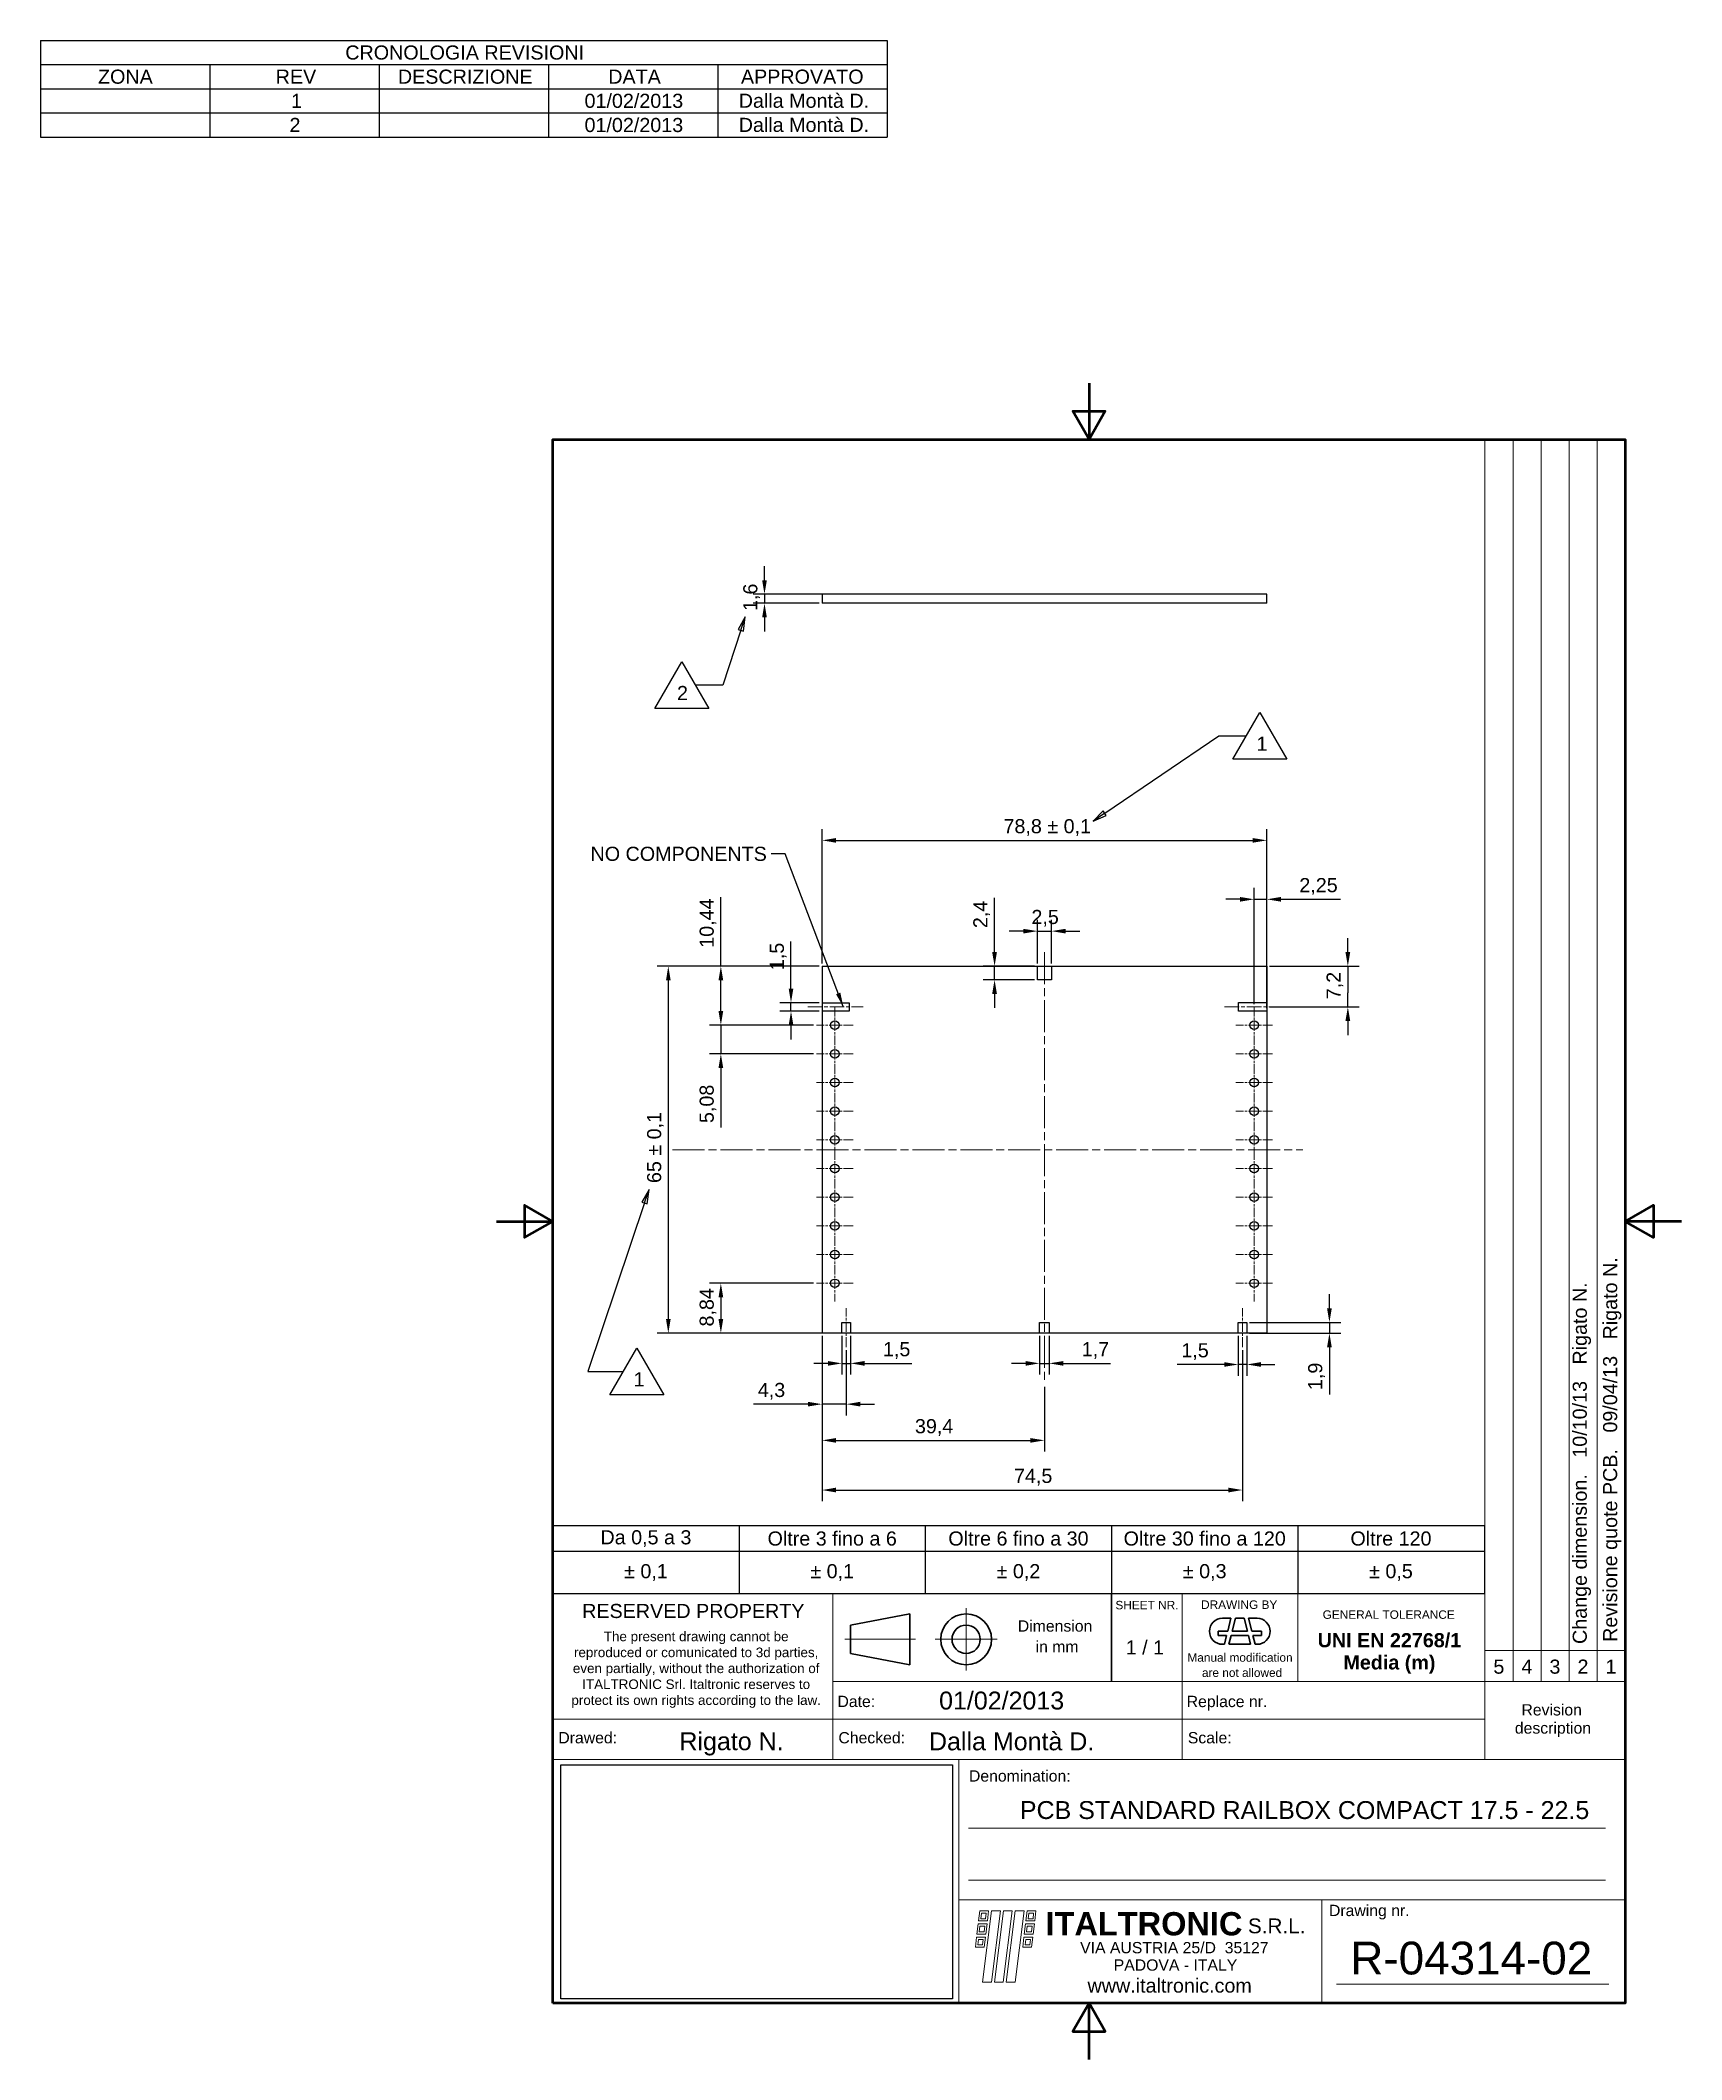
# Model space of a CAD drawing. Header units: millimetres. Extents: x -81 to 210, y 0 to 358.
import ezdxf
from ezdxf.enums import TextEntityAlignment as Align

# ---------------------------------------------------------------- set-up
doc = ezdxf.new("R2010")
doc.units = ezdxf.units.MM
doc.linetypes.add('CENTER', pattern=[50.8, 31.75, -6.35, 6.35, -6.35])
doc.linetypes.add('CHAIN', pattern=[0.3543, 0.2362, -0.0295, 0.0591, -0.0295])
doc.layers.get('0').update_dxf_attribs({"lineweight": 25})
for name, color, linetype, lineweight in [('AM_0', 7, 'Continuous', 30), ('Bordo_0', 7, 'Continuous', 50), ('Geometria schizzo(ISO)', 7, 'Continuous', 25), ('Quote(ISO)', 7, 'Continuous', 25), ('Simboli(ISO)', 7, 'Continuous', 25)]:
    doc.layers.add(name, color=color, linetype=linetype, lineweight=lineweight)
for name, color, linetype, lineweight, true_color in [('AM_7', 4, 'CENTER', 15, 0x00ffff), ('Centro(ISO)', 137, 'Continuous', 18, 0x408080), ("Linea d'asse(ISO)", 137, 'Continuous', 18, 0x408080), ('Spigoli visibili(ISO)', 176, 'Continuous', 25, 0x000080)]:
    doc.layers.add(name, color=color, linetype=linetype, lineweight=lineweight, true_color=true_color)
doc.styles.add('Corrente-ISO', font='arial.ttf')
doc.styles.add('Federico-Quote', font='arial.ttf')
doc.styles.add('Gruppo1', font='arial.ttf')
doc.styles.add('Gruppo2_70', font='')
doc.styles.add('Stile testo42', font='arial.ttf')
doc.styles.add('Stile testo43', font='arial.ttf')
doc.styles.add('Stile testo75', font='arial.ttf')
doc.styles.add('Stile testo76', font='arial.ttf')
doc.styles.add('Stile testo78', font='arial.ttf')
doc.styles.add('Stile testo79', font='arial.ttf')
doc.styles.get('Gruppo2_70').set_extended_font_data('Arial', bold=True)
doc.dimstyles.new('X.XXX', dxfattribs={"dimtxt": 2.5, "dimasz": 2.5, "dimexe": 2, "dimexo": 0.5, "dimgap": 0.762, "dimtad": 1, "dimrnd": 1e-08, "dimtxsty": 'Federico-Quote', "dimcen": 0.09, "dimdle": 10, "dimclrd": 7, "dimclre": 7, "dimclrt": 7, "dimazin": 2, "dimtfac": 1, "dimtmove": 0, "dimatfit": 3, "dimfxl": 1, "dimtolj": 1, "dimlwd": 25, "dimlwe": 25, "dimarcsym": 0})
doc.dimstyles.new('X.XXX$7', dxfattribs={"dimtxt": 2.5, "dimasz": 2.5, "dimexe": 2, "dimexo": 0.5, "dimgap": 0.762, "dimtad": 1, "dimrnd": 1e-08, "dimtxsty": 'Federico-Quote', "dimcen": 0.09, "dimdle": 10, "dimclrd": 7, "dimclre": 7, "dimclrt": 7, "dimazin": 2, "dimtfac": 1, "dimtmove": 0, "dimatfit": 3, "dimfxl": 1, "dimtolj": 1, "dimlwd": 25, "dimlwe": 25, "dimarcsym": 0})
picture_1 = doc.add_image_def('image1.bmp', size_in_pixel=(306, 183))

msp = doc.modelspace()

# ---------------------------------------------------------------- texts
at = {"layer": 'Simboli(ISO)', "color": 7, "insert": (16.681, 214.855), "char_height": 2.5, "width": 31.24809, "attachment_point": 1, "style": 'Federico-Quote'}
msp.add_mtext('{NO COMPONENTS}', dxfattribs=at)
at = {"layer": 'Simboli(ISO)', "color": 7, "char_height": 2.5, "attachment_point": 1, "rotation": 90, "style": 'Corrente-ISO'}
for s, insert, width in [('{Revisione quote PCB.   09/04/13   Rigato N.}', (196.08, 73.998), 68.13071), ('{Change dimension.   10/10/13   Rigato N.}', (190.7, 73.626), 64.05297)]:
    msp.add_mtext(s, dxfattribs=dict(at, insert=insert, width=width))

# ---------------------------------------------------------------- blocks, each defined once
blk = doc.blocks.new('Bordi Bordo di default')
at = {"layer": 'Bordo_0', "flags": 128}
for points in [[(105, 297), (105, 287), (102.11, 292), (107.89, 292), (105, 287)], [(10, 10), (10, 287), (200, 287), (200, 10), (10, 10)], [(0, 148.5), (10, 148.5), (5, 151.39), (5, 145.61), (10, 148.5)], [(210, 148.5), (200, 148.5), (205, 151.39), (205, 145.61), (200, 148.5)], [(105, 0), (105, 10), (102.11, 5), (107.89, 5), (105, 10)]]:
    blk.add_lwpolyline(points, dxfattribs=at)
blk = doc.blocks.new('Cartigli Italtronic')
at = {"layer": 'AM_0', "lineweight": 15}
for p, q in [((284.7, 286.16), (259.86, 286.16)), ((259.86, 57.39), (259.86, 286.16)), ((264.83, 66.12), (264.83, 286.16)), ((269.8, 66.12), (269.8, 286.16)), ((274.76, 66.12), (274.76, 286.16)), ((279.73, 66.12), (279.73, 286.16)), ((284.7, 286.16), (284.7, 9.16)), ((94.7, 66.12), (94.7, 81.71)), ((94.7, 81.71), (259.86, 81.71)), ((144.32, 66.12), (144.32, 81.71)), ((206.22, 66.12), (206.22, 81.71)), ((226.7, 66.12), (226.7, 81.71)), ((259.86, 71.64), (284.7, 71.64)), ((94.7, 9.16), (94.7, 66.12)), ((144.32, 66.12), (284.7, 66.12)), ((144.32, 52.32), (144.32, 66.12)), ((206.22, 52.32), (206.22, 66.12)), ((259.86, 52.32), (259.86, 66.12)), ((94.7, 59.5), (259.86, 59.5)), ((94.7, 52.32), (284.7, 52.32)), ((166.65, 9.16), (166.65, 52.32)), ((168.35, 40.18), (281.23, 40.18)), ((168.35, 30.95), (281.23, 30.95)), ((166.65, 27.44), (284.7, 27.44)), ((230.95, 9.16), (230.95, 27.44)), ((233.55, 12.53), (281.8, 12.53)), ((284.7, 9.16), (94.7, 9.16))]:
    blk.add_line(p, q, dxfattribs=at)
at = {"layer": 'AM_0'}
for p, q in [((193.7, 81.71), (193.7, 66.12)), ((157.93, 78.12), (147.42, 76.12)), ((147.42, 71.12), (147.42, 76.12)), ((157.93, 69.12), (157.93, 78.12)), ((157.93, 69.12), (147.42, 71.12))]:
    blk.add_line(p, q, dxfattribs=at)
at = {"layer": 'AM_0', "linetype": 'Continuous', "lineweight": 30}
for p, q in [((214.85, 77.34), (213.34, 77.34)), ((214.28, 75.04), (214.85, 77.34)), ((215.64, 77.34), (215.07, 75.04)), ((215.64, 77.34), (217.18, 77.34)), ((217.18, 77.34), (217.76, 75.04)), ((217.97, 77.34), (219.48, 77.34)), ((218.55, 75.04), (217.97, 77.34)), ((212.57, 74.27), (212.57, 75.04)), ((212.57, 75.04), (214.28, 75.04)), ((212.57, 74.27), (214.08, 74.27)), ((213.7, 72.74), (213.34, 72.74)), ((213.7, 72.74), (214.08, 74.27)), ((214.88, 74.27), (214.49, 72.74)), ((214.49, 72.74), (218.33, 72.74)), ((214.88, 74.27), (217.95, 74.27)), ((215.07, 75.04), (217.76, 75.04)), ((217.95, 74.27), (218.33, 72.74)), ((218.55, 75.04), (220.25, 75.04)), ((219.12, 72.74), (218.74, 74.27)), ((218.74, 74.27), (220.25, 74.27)), ((219.12, 72.74), (219.48, 72.74)), ((220.25, 74.27), (220.25, 75.04))]:
    blk.add_line(p, q, dxfattribs=at)
at = {"layer": 'AM_0', "color": 166, "lineweight": 5, "true_color": 0x001f7f}
for p, q in [((170.12, 23.72), (170.34, 25.51)), ((170.34, 25.51), (171.91, 25.51)), ((170.54, 24.13), (170.65, 25.1)), ((170.65, 25.1), (171.5, 25.1)), ((170.83, 12.87), (172.44, 25.51)), ((171.38, 24.13), (171.5, 25.1)), ((171.7, 23.72), (171.91, 25.51)), ((172.41, 12.87), (174.01, 25.51)), ((172.44, 25.51), (174.01, 25.51)), ((172.93, 12.87), (174.53, 25.51)), ((174.5, 12.87), (176.11, 25.51)), ((174.53, 25.51), (176.11, 25.51)), ((175.03, 12.87), (176.63, 25.51)), ((176.6, 12.87), (178.2, 25.51)), ((176.63, 25.51), (178.2, 25.51)), ((178.52, 23.72), (178.73, 25.51)), ((178.73, 25.51), (180.3, 25.51)), ((178.93, 24.13), (179.04, 25.1)), ((179.04, 25.1), (179.89, 25.1)), ((179.78, 24.13), (179.89, 25.1)), ((180.09, 23.72), (180.3, 25.51)), ((169.85, 21.39), (170.06, 23.19)), ((170.06, 23.19), (171.63, 23.19)), ((170.12, 23.72), (171.7, 23.72)), ((170.26, 21.81), (170.37, 22.78)), ((170.26, 21.81), (171.11, 21.81)), ((170.37, 22.78), (171.22, 22.78)), ((170.54, 24.13), (171.38, 24.13)), ((171.11, 21.81), (171.22, 22.78)), ((171.42, 21.39), (171.63, 23.19)), ((178.24, 21.39), (178.45, 23.19)), ((178.45, 23.19), (180.03, 23.19)), ((178.52, 23.72), (180.09, 23.72)), ((178.65, 21.81), (178.77, 22.78)), ((178.65, 21.81), (179.5, 21.81)), ((178.77, 22.78), (179.61, 22.78)), ((178.93, 24.13), (179.78, 24.13)), ((179.5, 21.81), (179.61, 22.78)), ((179.81, 21.39), (180.03, 23.19)), ((169.57, 19.07), (169.79, 20.87)), ((169.57, 19.07), (171.15, 19.07)), ((169.79, 20.87), (171.36, 20.87)), ((169.85, 21.39), (171.42, 21.39)), ((169.98, 19.49), (170.1, 20.46)), ((169.98, 19.49), (170.83, 19.49)), ((170.1, 20.46), (170.95, 20.46)), ((170.83, 19.49), (170.95, 20.46)), ((171.15, 19.07), (171.36, 20.87)), ((177.96, 19.07), (178.18, 20.87)), ((177.96, 19.07), (179.54, 19.07)), ((178.18, 20.87), (179.75, 20.87)), ((178.24, 21.39), (179.81, 21.39)), ((178.38, 19.49), (178.49, 20.46)), ((178.38, 19.49), (179.22, 19.49)), ((178.49, 20.46), (179.34, 20.46)), ((179.22, 19.49), (179.34, 20.46)), ((179.54, 19.07), (179.75, 20.87)), ((170.83, 12.87), (172.41, 12.87)), ((172.93, 12.87), (174.5, 12.87)), ((175.03, 12.87), (176.6, 12.87))]:
    blk.add_line(p, q, dxfattribs=at)
at = {"layer": 'AM_0'}
for radius in [4.5, 2.5]:
    blk.add_circle((167.93, 73.62), radius, dxfattribs=at)
at = {"layer": 'AM_0', "linetype": 'Continuous', "lineweight": 30}
for centre, start, end in [((213.34, 75.04), 90, 270), ((219.48, 75.04), 270, 90)]:
    blk.add_arc(centre, 2.3, start, end, dxfattribs=at)
at = {"layer": 'AM_7', "color": 7}
for p, q in [((167.93, 68.12), (167.93, 79.12)), ((146.42, 73.62), (158.93, 73.62)), ((162.43, 73.62), (173.43, 73.62))]:
    blk.add_line(p, q, dxfattribs=at)
at = {"layer": 'Geometria schizzo(ISO)'}
for p, q in [((259.86, 93.71), (94.7, 93.71)), ((94.7, 93.71), (94.7, 81.71)), ((127.7, 93.71), (127.7, 81.71)), ((160.7, 93.71), (160.7, 81.71)), ((193.7, 93.71), (193.7, 81.71)), ((226.7, 93.71), (226.7, 81.71)), ((259.86, 81.71), (259.86, 93.71)), ((94.7, 89.21), (259.86, 89.21)), ((94.7, 81.71), (259.86, 81.71))]:
    blk.add_line(p, q, dxfattribs=at)
at = {"color": 5, "true_color": 0x0000ff, "style": 'Stile testo43'}
for s, p in [('5', (261.35, 67.53)), ('4', (266.31, 67.53)), ('3', (271.28, 67.53)), ('2', (276.25, 67.53)), ('1', (281.22, 67.53))]:
    blk.add_text(s, height=2.5, dxfattribs=at).set_placement(p)
at = {"insert": (120.1, 74.98), "char_height": 1.7, "width": 44.3451, "attachment_point": 2, "line_spacing_factor": 0.996, "style": 'Gruppo1'}
blk.add_mtext('\\fArial|b0|i0;\\H1.7000;The present drawing cannot be reproduced or comunicated to 3d parties, even partially, without the authorization of \\PITALTRONIC Srl. Italtronic reserves to protect its own rights according to the law.', dxfattribs=at)
at = {"layer": 'AM_0'}
for s, height, style, p in [('RESERVED PROPERTY', 2.5, 'Stile testo43', (99.9, 77.39)), ('SHEET NR.', 1.5, 'Stile testo76', (194.38, 78.93)), ('DRAWING BY', 1.5, 'Stile testo76', (209.56, 79.01)), ('GENERAL TOLERANCE', 1.5, 'Stile testo76', (231.1, 77.25)), ('Dimension', 2, 'Stile testo42', (177.09, 74.98)), ('in mm', 2, 'Stile testo42', (180.24, 71.33)), ('Manual modification', 1.5, 'Stile testo76', (207.14, 69.65)), ('are not allowed', 1.5, 'Stile testo76', (209.71, 66.96)), ('Date:', 2, 'Stile testo42', (145.13, 61.62)), ('Replace nr.', 2, 'Stile testo42', (207.01, 61.61)), ('Revision', 2, 'Stile testo42', (266.32, 60.13)), ('Drawed:', 2, 'Stile testo42', (95.68, 55.19)), ('Checked:', 2, 'Stile testo42', (145.3, 55.19)), ('Scale:', 2, 'Stile testo42', (207.21, 55.19)), ('description', 2, 'Stile testo42', (265.15, 56.91)), ('Denomination:', 2, 'Stile testo42', (168.43, 48.42)), ('ITALTRONIC', 4.125, 'Gruppo2_70', (182, 21.17)), ('Drawing nr.', 2, 'Stile testo42', (232.22, 24.59)), ('S.R.L.', 2.625, 'Stile testo75', (217.86, 21.54)), ('VIA AUSTRIA 25/D  35127', 2, 'Stile testo42', (188.13, 18)), ('PADOVA - ITALY', 2, 'Stile testo42', (194.08, 14.92))]:
    blk.add_text(s, height=height, dxfattribs=dict(at, style=style)).set_placement(p)
at = {"layer": 'AM_0', "style": 'Stile testo43'}
blk.add_text('1 / 1 ', height=2.5, dxfattribs=at).set_placement((200.09, 72.18), align=Align.MIDDLE_CENTER)
at = {"layer": 'AM_0', "color": 184, "true_color": 0x260099, "style": 'Stile testo43'}
blk.add_text('www.italtronic.com', height=2.5, dxfattribs=at).set_placement((189.44, 11.03))
at = {"layer": 'AM_0'}
for tag, p, height, style in [('DATA_CREAZIONE_001', (163.14, 61.19), 3.17, 'Gruppo1'), ('PROGETTISTA_001', (117.13, 53.98), 3.17, 'Gruppo1'), ('VERIFICATO_DA_001', (161.35, 53.96), 3.17, 'Gruppo1'), ('DESCRIZIONE_001', (177.45, 41.79), 3.17, 'Gruppo1'), ('NUMERO_PARTE_001', (236, 14.25), 5.81, 'Stile testo78')]:
    blk.add_attdef(tag, p, '', height=height, dxfattribs=dict(at, style=style))
for tag, style, p in [('Sostituisce', 'Gruppo1', (239.06, 64.32)), ('Scala', 'Stile testo79', (239.17, 57.11)), ('NUMERO_DI_MAGAZZINO', 'Gruppo1', (228.26, 36.97))]:
    blk.add_attdef(tag, text='', height=3.17, dxfattribs=dict(at, style=style)).set_placement(p, align=Align.TOP_CENTER)
at = {"layer": 'Simboli(ISO)', "color": 7, "char_height": 2.5, "width": 32.8403, "attachment_point": 5, "style": 'Corrente-ISO'}
for s, insert in [('Da 0,5 a 3', (111.2, 91.46)), ('Oltre 3 fino a 6', (144.2, 91.46)), ('Oltre 6 fino a 30', (177.2, 91.46)), ('Oltre 30 fino a 120', (210.2, 91.46)), ('Oltre 120', (243.2, 91.46))]:
    blk.add_mtext(s, dxfattribs=dict(at, insert=insert))
at = {"layer": 'Simboli(ISO)', "color": 7, "char_height": 2.5, "attachment_point": 5, "style": 'Corrente-ISO'}
for s, insert in [('± 0,1', (111.2, 85.46)), ('± 0,1', (144.2, 85.46)), ('± 0,2', (177.2, 85.46)), ('± 0,3', (210.2, 85.46)), ('± 0,5', (243.2, 85.46))]:
    blk.add_mtext(s, dxfattribs=dict(at, insert=insert))
at = {"layer": 'Simboli(ISO)', "color": 7, "insert": (242.93, 71.12), "char_height": 2.5, "attachment_point": 5, "line_spacing_factor": 0.944221, "style": 'Corrente-ISO'}
blk.add_mtext('\\fArial|b1|i0;\\H2.5000;UNI EN 22768/1\\PMedia (m)', dxfattribs=at)
image = blk.add_image(picture_1, insert=(96.13, 9.91), size_in_units=(69.37, 41.49))
image.dxf.flags = 7
blk = doc.blocks.new('*D6')
at = {"layer": 'Defpoints', "color": 0, "linetype": 'Continuous', "transparency": 16777216}
for p in [(47.5, 257.98), (57.7, 257.98), (62.73, 259.58)]:
    blk.add_point(p, dxfattribs=at)
at = {"layer": 'Quote(ISO)', "color": 7, "linetype": 'Continuous', "lineweight": 25, "transparency": 16777216}
for p, q in [((47.5, 262.08), (47.5, 264.58)), ((62.23, 259.58), (45.5, 259.58)), ((57.2, 257.98), (45.5, 257.98)), ((47.5, 259.58), (47.5, 257.98)), ((47.5, 255.48), (47.5, 252.98))]:
    blk.add_line(p, q, dxfattribs=at)
at = {"layer": 'Quote(ISO)', "color": 7, "linetype": 'Continuous', "transparency": 16777216}
for points in [[(47.09, 262.08), (47.92, 262.08), (47.5, 259.58)], [(47.09, 255.48), (47.92, 255.48), (47.5, 257.98)]]:
    blk.add_solid(points, dxfattribs=at)
at = {"layer": 'Quote(ISO)', "color": 7, "linetype": 'Continuous', "lineweight": 25, "transparency": 16777216, "insert": (43.74, 256.62), "char_height": 2.5, "attachment_point": 1, "rotation": 90, "style": 'Federico-Quote'}
blk.add_mtext('\\A1;1,6', dxfattribs=at)
blk = doc.blocks.new('*D7')
at = {"layer": 'Defpoints', "color": 0, "linetype": 'Continuous', "transparency": 16777216}
for p in [(136.5, 215.99), (57.7, 193.69), (136.5, 193.69)]:
    blk.add_point(p, dxfattribs=at)
at = {"layer": 'Quote(ISO)', "color": 7, "linetype": 'Continuous', "lineweight": 25, "transparency": 16777216}
for p, q in [((57.7, 194.19), (57.7, 217.99)), ((60.2, 215.99), (134, 215.99)), ((136.5, 194.19), (136.5, 217.99))]:
    blk.add_line(p, q, dxfattribs=at)
at = {"layer": 'Quote(ISO)', "color": 7, "linetype": 'Continuous', "transparency": 16777216}
for points in [[(60.2, 216.4), (60.2, 215.57), (57.7, 215.99)], [(134, 216.4), (134, 215.57), (136.5, 215.99)]]:
    blk.add_solid(points, dxfattribs=at)
at = {"layer": 'Quote(ISO)', "color": 7, "linetype": 'Continuous', "lineweight": 25, "transparency": 16777216, "insert": (89.85, 219.75), "char_height": 2.5, "attachment_point": 1, "style": 'Federico-Quote'}
blk.add_mtext('\\A1;78,8 ± 0,1', dxfattribs=at)
blk = doc.blocks.new('*D8')
at = {"layer": 'Defpoints', "color": 0, "linetype": 'Continuous', "transparency": 16777216}
for p in [(56.7, 183.25), (39.77, 178.17), (56.7, 178.17)]:
    blk.add_point(p, dxfattribs=at)
at = {"layer": 'Quote(ISO)', "color": 7, "linetype": 'Continuous', "lineweight": 25, "transparency": 16777216}
for p, q in [((39.77, 185.75), (39.77, 188.25)), ((56.2, 183.25), (37.77, 183.25)), ((39.77, 183.25), (39.77, 178.17)), ((56.2, 178.17), (37.77, 178.17)), ((39.77, 175.67), (39.77, 165.15))]:
    blk.add_line(p, q, dxfattribs=at)
at = {"layer": 'Quote(ISO)', "color": 7, "linetype": 'Continuous', "transparency": 16777216}
for points in [[(39.36, 185.75), (40.19, 185.75), (39.77, 183.25)], [(39.36, 175.67), (40.19, 175.67), (39.77, 178.17)]]:
    blk.add_solid(points, dxfattribs=at)
at = {"layer": 'Quote(ISO)', "color": 7, "linetype": 'Continuous', "lineweight": 25, "transparency": 16777216, "insert": (36.01, 165.91), "char_height": 2.5, "attachment_point": 1, "rotation": 90, "style": 'Federico-Quote'}
blk.add_mtext('\\A1;5,08', dxfattribs=at)
blk = doc.blocks.new('*D9')
at = {"layer": 'Defpoints', "color": 0, "linetype": 'Continuous', "transparency": 16777216}
for p in [(57.7, 193.69), (39.77, 183.25), (56.7, 183.25)]:
    blk.add_point(p, dxfattribs=at)
at = {"layer": 'Quote(ISO)', "color": 7, "linetype": 'Continuous', "lineweight": 25, "transparency": 16777216}
for p, q in [((39.77, 193.69), (39.77, 205.91)), ((57.2, 193.69), (37.77, 193.69)), ((39.77, 185.75), (39.77, 191.19)), ((56.2, 183.25), (37.77, 183.25))]:
    blk.add_line(p, q, dxfattribs=at)
at = {"layer": 'Quote(ISO)', "color": 7, "linetype": 'Continuous', "transparency": 16777216}
for points in [[(39.36, 191.19), (40.19, 191.19), (39.77, 193.69)], [(39.36, 185.75), (40.19, 185.75), (39.77, 183.25)]]:
    blk.add_solid(points, dxfattribs=at)
at = {"layer": 'Quote(ISO)', "color": 7, "linetype": 'Continuous', "lineweight": 25, "transparency": 16777216, "insert": (36.01, 196.96), "char_height": 2.5, "attachment_point": 1, "rotation": 90, "style": 'Federico-Quote'}
blk.add_mtext('\\A1;10,44', dxfattribs=at)
blk = doc.blocks.new('*D10')
at = {"layer": 'Defpoints', "color": 0, "linetype": 'Continuous', "transparency": 16777216}
for p in [(57.7, 193.69), (30.46, 128.69), (57.7, 128.69)]:
    blk.add_point(p, dxfattribs=at)
at = {"layer": 'Quote(ISO)', "color": 7, "linetype": 'Continuous', "lineweight": 25, "transparency": 16777216}
for p, q in [((57.2, 193.69), (28.46, 193.69)), ((30.46, 191.19), (30.46, 131.19)), ((57.2, 128.69), (28.46, 128.69))]:
    blk.add_line(p, q, dxfattribs=at)
at = {"layer": 'Quote(ISO)', "color": 7, "linetype": 'Continuous', "transparency": 16777216}
for points in [[(30.05, 191.19), (30.88, 191.19), (30.46, 193.69)], [(30.05, 131.19), (30.88, 131.19), (30.46, 128.69)]]:
    blk.add_solid(points, dxfattribs=at)
at = {"layer": 'Quote(ISO)', "color": 7, "linetype": 'Continuous', "lineweight": 25, "transparency": 16777216, "insert": (26.7, 155.28), "char_height": 2.5, "attachment_point": 1, "rotation": 90, "style": 'Federico-Quote'}
blk.add_mtext('\\A1;65 ± 0,1', dxfattribs=at)
blk = doc.blocks.new('*D11')
at = {"layer": 'Defpoints', "color": 0, "linetype": 'Continuous', "transparency": 16777216}
for p in [(56.7, 137.53), (39.77, 128.69), (97.1, 128.69)]:
    blk.add_point(p, dxfattribs=at)
at = {"layer": 'Quote(ISO)', "color": 7, "linetype": 'Continuous', "lineweight": 25, "transparency": 16777216}
for p, q in [((56.2, 137.53), (37.77, 137.53)), ((39.77, 135.03), (39.77, 131.19)), ((96.6, 128.69), (37.77, 128.69))]:
    blk.add_line(p, q, dxfattribs=at)
at = {"layer": 'Quote(ISO)', "color": 7, "linetype": 'Continuous', "transparency": 16777216}
for points in [[(39.36, 135.03), (40.19, 135.03), (39.77, 137.53)], [(39.36, 131.19), (40.19, 131.19), (39.77, 128.69)]]:
    blk.add_solid(points, dxfattribs=at)
at = {"layer": 'Quote(ISO)', "color": 7, "linetype": 'Continuous', "lineweight": 25, "transparency": 16777216, "insert": (36.01, 129.87), "char_height": 2.5, "attachment_point": 1, "rotation": 90, "style": 'Federico-Quote'}
blk.add_mtext('\\A1;8,84', dxfattribs=at)
blk = doc.blocks.new('*D12')
at = {"layer": 'Defpoints', "color": 0, "linetype": 'Continuous', "transparency": 16777216}
for p in [(61.23, 128.69), (62.73, 128.69), (62.73, 123.34)]:
    blk.add_point(p, dxfattribs=at)
at = {"layer": 'Quote(ISO)', "color": 7, "linetype": 'Continuous', "lineweight": 25, "transparency": 16777216}
for p, q in [((61.23, 128.19), (61.23, 121.34)), ((62.73, 128.19), (62.73, 121.34)), ((58.73, 123.34), (56.23, 123.34)), ((61.23, 123.34), (62.73, 123.34)), ((65.23, 123.34), (73.59, 123.34))]:
    blk.add_line(p, q, dxfattribs=at)
at = {"layer": 'Quote(ISO)', "color": 7, "linetype": 'Continuous', "transparency": 16777216}
for points in [[(58.73, 123.75), (58.73, 122.92), (61.23, 123.34)], [(65.23, 123.75), (65.23, 122.92), (62.73, 123.34)]]:
    blk.add_solid(points, dxfattribs=at)
at = {"layer": 'Quote(ISO)', "color": 7, "linetype": 'Continuous', "lineweight": 25, "transparency": 16777216, "insert": (68.49, 127.1), "char_height": 2.5, "attachment_point": 1, "style": 'Federico-Quote'}
blk.add_mtext('\\A1;1,5', dxfattribs=at)
blk = doc.blocks.new('*D13')
at = {"layer": 'Defpoints', "color": 0, "linetype": 'Continuous', "transparency": 16777216}
for p in [(96.25, 128.69), (97.95, 128.69), (97.95, 123.34)]:
    blk.add_point(p, dxfattribs=at)
at = {"layer": 'Quote(ISO)', "color": 7, "linetype": 'Continuous', "lineweight": 25, "transparency": 16777216}
for p, q in [((96.25, 128.19), (96.25, 121.34)), ((97.95, 128.19), (97.95, 121.34)), ((93.75, 123.34), (91.25, 123.34)), ((96.25, 123.34), (97.95, 123.34)), ((100.45, 123.34), (108.79, 123.34))]:
    blk.add_line(p, q, dxfattribs=at)
at = {"layer": 'Quote(ISO)', "color": 7, "linetype": 'Continuous', "transparency": 16777216}
for points in [[(93.75, 123.75), (93.75, 122.92), (96.25, 123.34)], [(100.45, 123.75), (100.45, 122.92), (97.95, 123.34)]]:
    blk.add_solid(points, dxfattribs=at)
at = {"layer": 'Quote(ISO)', "color": 7, "linetype": 'Continuous', "lineweight": 25, "transparency": 16777216, "insert": (103.71, 127.1), "char_height": 2.5, "attachment_point": 1, "style": 'Federico-Quote'}
blk.add_mtext('\\A1;1,7', dxfattribs=at)
blk = doc.blocks.new('*D14')
at = {"layer": 'Defpoints', "color": 0, "linetype": 'Continuous', "transparency": 16777216}
for p in [(131.45, 128.69), (132.95, 128.69), (132.95, 123.14)]:
    blk.add_point(p, dxfattribs=at)
at = {"layer": 'Quote(ISO)', "color": 7, "linetype": 'Continuous', "lineweight": 25, "transparency": 16777216}
for p, q in [((131.45, 128.19), (131.45, 121.14)), ((132.95, 128.19), (132.95, 121.14)), ((128.95, 123.14), (120.6, 123.14)), ((132.95, 123.14), (131.45, 123.14)), ((135.45, 123.14), (137.95, 123.14))]:
    blk.add_line(p, q, dxfattribs=at)
at = {"layer": 'Quote(ISO)', "color": 7, "linetype": 'Continuous', "transparency": 16777216}
for points in [[(128.95, 123.56), (128.95, 122.73), (131.45, 123.14)], [(135.45, 123.56), (135.45, 122.73), (132.95, 123.14)]]:
    blk.add_solid(points, dxfattribs=at)
at = {"layer": 'Quote(ISO)', "color": 7, "linetype": 'Continuous', "lineweight": 25, "transparency": 16777216, "insert": (121.36, 126.91), "char_height": 2.5, "attachment_point": 1, "style": 'Federico-Quote'}
blk.add_mtext('\\A1;1,5', dxfattribs=at)
blk = doc.blocks.new('*D15')
at = {"layer": 'Defpoints', "color": 0, "linetype": 'Continuous', "transparency": 16777216}
for p in [(132.95, 130.59), (132.95, 128.69), (147.6, 128.69)]:
    blk.add_point(p, dxfattribs=at)
at = {"layer": 'Quote(ISO)', "color": 7, "linetype": 'Continuous', "lineweight": 25, "transparency": 16777216}
for p, q in [((147.6, 133.09), (147.6, 135.59)), ((133.45, 130.59), (149.6, 130.59)), ((147.6, 130.59), (147.6, 128.69)), ((133.45, 128.69), (149.6, 128.69)), ((147.6, 126.19), (147.6, 117.85))]:
    blk.add_line(p, q, dxfattribs=at)
at = {"layer": 'Quote(ISO)', "color": 7, "linetype": 'Continuous', "transparency": 16777216}
for points in [[(147.18, 133.09), (148.01, 133.09), (147.6, 130.59)], [(147.18, 126.19), (148.01, 126.19), (147.6, 128.69)]]:
    blk.add_solid(points, dxfattribs=at)
at = {"layer": 'Quote(ISO)', "color": 7, "linetype": 'Continuous', "lineweight": 25, "transparency": 16777216, "insert": (143.83, 118.61), "char_height": 2.5, "attachment_point": 1, "rotation": 90, "style": 'Federico-Quote'}
blk.add_mtext('\\A1;1,9', dxfattribs=at)
blk = doc.blocks.new('*D16')
at = {"layer": 'Defpoints', "color": 0, "linetype": 'Continuous', "transparency": 16777216}
for p in [(57.7, 187.23), (52.2, 185.73), (57.7, 185.73)]:
    blk.add_point(p, dxfattribs=at)
at = {"layer": 'Quote(ISO)', "color": 7, "linetype": 'Continuous', "lineweight": 25, "transparency": 16777216}
for p, q in [((52.2, 189.73), (52.2, 198.09)), ((57.2, 187.23), (50.2, 187.23)), ((52.2, 185.73), (52.2, 187.23)), ((57.2, 185.73), (50.2, 185.73)), ((52.2, 183.23), (52.2, 180.73))]:
    blk.add_line(p, q, dxfattribs=at)
at = {"layer": 'Quote(ISO)', "color": 7, "linetype": 'Continuous', "transparency": 16777216}
for points in [[(51.79, 189.73), (52.62, 189.73), (52.2, 187.23)], [(51.79, 183.23), (52.62, 183.23), (52.2, 185.73)]]:
    blk.add_solid(points, dxfattribs=at)
at = {"layer": 'Quote(ISO)', "color": 7, "linetype": 'Continuous', "lineweight": 25, "transparency": 16777216, "insert": (48.44, 193), "char_height": 2.5, "attachment_point": 1, "rotation": 90, "style": 'Federico-Quote'}
blk.add_mtext('\\A1;1,5', dxfattribs=at)
blk = doc.blocks.new('*D17')
at = {"layer": 'Defpoints', "color": 0, "linetype": 'Continuous', "transparency": 16777216}
for p in [(136.5, 193.69), (136.5, 186.49), (150.86, 186.49)]:
    blk.add_point(p, dxfattribs=at)
at = {"layer": 'Quote(ISO)', "color": 7, "linetype": 'Continuous', "lineweight": 25, "transparency": 16777216}
for p, q in [((150.86, 196.19), (150.86, 198.69)), ((137, 193.69), (152.86, 193.69)), ((150.86, 193.69), (150.86, 191.19)), ((150.86, 191.19), (150.86, 188.99)), ((137, 186.49), (152.86, 186.49)), ((150.86, 186.49), (150.86, 188.99)), ((150.86, 183.99), (150.86, 181.49))]:
    blk.add_line(p, q, dxfattribs=at)
at = {"layer": 'Quote(ISO)', "color": 7, "linetype": 'Continuous', "transparency": 16777216}
for points in [[(150.44, 196.19), (151.28, 196.19), (150.86, 193.69)], [(150.44, 183.99), (151.28, 183.99), (150.86, 186.49)]]:
    blk.add_solid(points, dxfattribs=at)
at = {"layer": 'Quote(ISO)', "color": 7, "linetype": 'Continuous', "lineweight": 25, "transparency": 16777216, "insert": (147.09, 187.84), "char_height": 2.5, "attachment_point": 1, "rotation": 90, "style": 'Federico-Quote'}
blk.add_mtext('\\A1;7,2', dxfattribs=at)
blk = doc.blocks.new('*D18')
at = {"layer": 'Defpoints', "color": 0, "linetype": 'Continuous', "transparency": 16777216}
for p in [(95.86, 193.69), (88.27, 191.3), (95.86, 191.3)]:
    blk.add_point(p, dxfattribs=at)
at = {"layer": 'Quote(ISO)', "color": 7, "linetype": 'Continuous', "lineweight": 25, "transparency": 16777216}
for p, q in [((88.27, 196.19), (88.27, 205.78)), ((95.36, 193.69), (86.27, 193.69)), ((88.27, 191.3), (88.27, 193.69)), ((95.36, 191.3), (86.27, 191.3)), ((88.27, 188.8), (88.27, 186.3))]:
    blk.add_line(p, q, dxfattribs=at)
at = {"layer": 'Quote(ISO)', "color": 7, "linetype": 'Continuous', "transparency": 16777216}
for points in [[(87.85, 196.19), (88.68, 196.19), (88.27, 193.69)], [(87.85, 188.8), (88.68, 188.8), (88.27, 191.3)]]:
    blk.add_solid(points, dxfattribs=at)
at = {"layer": 'Quote(ISO)', "color": 7, "linetype": 'Continuous', "lineweight": 25, "transparency": 16777216, "insert": (84.5, 200.44), "char_height": 2.5, "attachment_point": 1, "rotation": 90, "style": 'Federico-Quote'}
blk.add_mtext('\\A1;2,4', dxfattribs=at)
blk = doc.blocks.new('*D19')
at = {"layer": 'Defpoints', "color": 0, "linetype": 'Continuous', "transparency": 16777216}
for p in [(98.36, 199.91), (95.86, 193.69), (98.36, 193.69)]:
    blk.add_point(p, dxfattribs=at)
at = {"layer": 'Quote(ISO)', "color": 7, "linetype": 'Continuous', "lineweight": 25, "transparency": 16777216}
for p, q in [((95.86, 194.19), (95.86, 201.91)), ((98.36, 194.19), (98.36, 201.91)), ((93.36, 199.91), (90.86, 199.91)), ((95.86, 199.91), (98.36, 199.91)), ((100.86, 199.91), (103.36, 199.91))]:
    blk.add_line(p, q, dxfattribs=at)
at = {"layer": 'Quote(ISO)', "color": 7, "linetype": 'Continuous', "transparency": 16777216}
for points in [[(93.36, 200.32), (93.36, 199.49), (95.86, 199.91)], [(100.86, 200.32), (100.86, 199.49), (98.36, 199.91)]]:
    blk.add_solid(points, dxfattribs=at)
at = {"layer": 'Quote(ISO)', "color": 7, "linetype": 'Continuous', "lineweight": 25, "transparency": 16777216, "insert": (94.8, 203.67), "char_height": 2.5, "attachment_point": 1, "style": 'Federico-Quote'}
blk.add_mtext('\\A1;2,5', dxfattribs=at)
blk = doc.blocks.new('*D20')
at = {"layer": 'Defpoints', "color": 0, "linetype": 'Continuous', "transparency": 16777216}
for p in [(57.7, 128.69), (61.98, 126.19), (61.98, 116.11)]:
    blk.add_point(p, dxfattribs=at)
at = {"layer": 'Quote(ISO)', "color": 7, "linetype": 'Continuous', "lineweight": 25, "transparency": 16777216}
for p, q in [((57.7, 128.19), (57.7, 114.11)), ((61.98, 125.69), (61.98, 114.11)), ((55.2, 116.11), (45.55, 116.11)), ((61.98, 116.11), (57.7, 116.11)), ((64.48, 116.11), (66.98, 116.11))]:
    blk.add_line(p, q, dxfattribs=at)
at = {"layer": 'Quote(ISO)', "color": 7, "linetype": 'Continuous', "transparency": 16777216}
for points in [[(55.2, 116.53), (55.2, 115.7), (57.7, 116.11)], [(64.48, 116.53), (64.48, 115.7), (61.98, 116.11)]]:
    blk.add_solid(points, dxfattribs=at)
at = {"layer": 'Quote(ISO)', "color": 7, "linetype": 'Continuous', "lineweight": 25, "transparency": 16777216, "insert": (46.32, 119.88), "char_height": 2.5, "attachment_point": 1, "style": 'Federico-Quote'}
blk.add_mtext('\\A1;4,3', dxfattribs=at)
blk = doc.blocks.new('*D21')
at = {"layer": 'Defpoints', "color": 0, "linetype": 'Continuous', "transparency": 16777216}
for p in [(57.7, 128.69), (97.1, 119.7), (97.1, 109.7)]:
    blk.add_point(p, dxfattribs=at)
at = {"layer": 'Quote(ISO)', "color": 7, "linetype": 'Continuous', "lineweight": 25, "transparency": 16777216}
for p, q in [((57.7, 128.19), (57.7, 107.7)), ((97.1, 119.2), (97.1, 107.7)), ((60.2, 109.7), (94.6, 109.7))]:
    blk.add_line(p, q, dxfattribs=at)
at = {"layer": 'Quote(ISO)', "color": 7, "linetype": 'Continuous', "transparency": 16777216}
for points in [[(60.2, 110.11), (60.2, 109.28), (57.7, 109.7)], [(94.6, 110.11), (94.6, 109.28), (97.1, 109.7)]]:
    blk.add_solid(points, dxfattribs=at)
at = {"layer": 'Quote(ISO)', "color": 7, "linetype": 'Continuous', "lineweight": 25, "transparency": 16777216, "insert": (74.16, 113.46), "char_height": 2.5, "attachment_point": 1, "style": 'Federico-Quote'}
blk.add_mtext('\\A1;39,4', dxfattribs=at)
blk = doc.blocks.new('*D22')
at = {"layer": 'Defpoints', "color": 0, "linetype": 'Continuous', "transparency": 16777216}
for p in [(57.7, 128.69), (132.2, 126.19), (132.2, 100.9)]:
    blk.add_point(p, dxfattribs=at)
at = {"layer": 'Quote(ISO)', "color": 7, "linetype": 'Continuous', "lineweight": 25, "transparency": 16777216}
for p, q in [((57.7, 128.19), (57.7, 98.9)), ((132.2, 125.69), (132.2, 98.9)), ((60.2, 100.9), (129.7, 100.9))]:
    blk.add_line(p, q, dxfattribs=at)
at = {"layer": 'Quote(ISO)', "color": 7, "linetype": 'Continuous', "transparency": 16777216}
for points in [[(60.2, 101.32), (60.2, 100.48), (57.7, 100.9)], [(129.7, 101.32), (129.7, 100.48), (132.2, 100.9)]]:
    blk.add_solid(points, dxfattribs=at)
at = {"layer": 'Quote(ISO)', "color": 7, "linetype": 'Continuous', "lineweight": 25, "transparency": 16777216, "insert": (91.71, 104.66), "char_height": 2.5, "attachment_point": 1, "style": 'Federico-Quote'}
blk.add_mtext('\\A1;74,5', dxfattribs=at)
blk = doc.blocks.new('*D23')
at = {"layer": 'Defpoints', "color": 0, "linetype": 'Continuous', "transparency": 16777216}
for p in [(136.5, 205.55), (134.25, 186.5), (136.5, 185.74)]:
    blk.add_point(p, dxfattribs=at)
at = {"layer": 'Quote(ISO)', "color": 7, "linetype": 'Continuous', "lineweight": 25, "transparency": 16777216}
for p, q in [((134.25, 187), (134.25, 207.55)), ((136.5, 186.24), (136.5, 207.55)), ((131.75, 205.55), (129.25, 205.55)), ((134.25, 205.55), (136.5, 205.55)), ((139, 205.55), (149.58, 205.55))]:
    blk.add_line(p, q, dxfattribs=at)
at = {"layer": 'Quote(ISO)', "color": 7, "linetype": 'Continuous', "transparency": 16777216}
for points in [[(131.75, 205.96), (131.75, 205.13), (134.25, 205.55)], [(139, 205.96), (139, 205.13), (136.5, 205.55)]]:
    blk.add_solid(points, dxfattribs=at)
at = {"layer": 'Quote(ISO)', "color": 7, "linetype": 'Continuous', "lineweight": 25, "transparency": 16777216, "insert": (142.27, 209.31), "char_height": 2.5, "attachment_point": 1, "style": 'Federico-Quote'}
blk.add_mtext('\\A1;2,25', dxfattribs=at)
blk = doc.blocks.new('Contrassegno di revisione1')
at = {"layer": 'Simboli(ISO)'}
for p, q in [((130.48, 230.36), (135.25, 238.62)), ((135.25, 238.62), (140.03, 230.36)), ((140.03, 230.36), (130.48, 230.36))]:
    blk.add_line(p, q, dxfattribs=at)
at = {"layer": 'Simboli(ISO)', "color": 7, "linetype": 'Continuous', "lineweight": 25}
for p, q in [((107.79, 220.8), (127.98, 234.49)), ((127.98, 234.49), (132.87, 234.49)), ((107.51, 221.21), (105.72, 219.39)), ((107.79, 220.8), (105.72, 219.39)), ((105.72, 219.39), (108.07, 220.38)), ((108.07, 220.38), (107.51, 221.21))]:
    blk.add_line(p, q, dxfattribs=at)
at = {"layer": 'Simboli(ISO)', "color": 7, "linetype": 'Continuous', "lineweight": 25, "flags": 128}
blk.add_lwpolyline([(107.51, 221.21), (105.72, 219.39), (108.07, 220.38), (107.51, 221.21)], dxfattribs=at)
at = {"layer": 'Simboli(ISO)', "color": 7}
blk.add_solid([(107.51, 221.21), (105.72, 219.39), (108.07, 220.38), (107.51, 221.21)], dxfattribs=at)
at = {"layer": 'Simboli(ISO)', "color": 7, "insert": (134.68, 231.86), "char_height": 2.5, "attachment_point": 7, "style": 'Corrente-ISO'}
blk.add_mtext('1', dxfattribs=at)
blk = doc.blocks.new('Contrassegno di revisione2')
at = {"layer": 'Simboli(ISO)', "color": 7, "linetype": 'Continuous', "lineweight": 25}
for p, q in [((27.05, 154.14), (25.79, 151.92)), ((26.26, 151.77), (27.05, 154.14)), ((26.73, 151.61), (27.05, 154.14)), ((26.26, 151.77), (16.23, 121.89)), ((25.79, 151.92), (26.73, 151.61)), ((16.23, 121.89), (22.5, 121.89))]:
    blk.add_line(p, q, dxfattribs=at)
at = {"layer": 'Simboli(ISO)'}
for p, q in [((20.12, 117.76), (24.89, 126.02)), ((24.89, 126.02), (29.66, 117.76)), ((29.66, 117.76), (20.12, 117.76))]:
    blk.add_line(p, q, dxfattribs=at)
at = {"layer": 'Simboli(ISO)', "color": 7, "linetype": 'Continuous', "lineweight": 25, "flags": 128}
blk.add_lwpolyline([(26.73, 151.61), (27.05, 154.14), (25.79, 151.92), (26.73, 151.61)], dxfattribs=at)
at = {"layer": 'Simboli(ISO)', "color": 7}
blk.add_solid([(26.73, 151.61), (27.05, 154.14), (25.79, 151.92), (26.73, 151.61)], dxfattribs=at)
at = {"layer": 'Simboli(ISO)', "color": 7, "insert": (24.31, 119.26), "char_height": 2.5, "attachment_point": 7, "style": 'Corrente-ISO'}
blk.add_mtext('1', dxfattribs=at)
blk = doc.blocks.new('CRONOLOGIA REVISIONI')
at = {"layer": 'Simboli(ISO)'}
for p, q in [((-80.79, 357.7), (69.21, 357.7)), ((-80.79, 357.7), (-80.79, 353.42)), ((69.21, 357.7), (69.21, 353.42)), ((-80.79, 353.42), (69.21, 353.42)), ((-80.79, 353.42), (-80.79, 349.14)), ((-50.79, 353.42), (-50.79, 349.14)), ((-20.79, 353.42), (-20.79, 349.14)), ((9.21, 353.42), (9.21, 349.14)), ((39.21, 353.42), (39.21, 349.14)), ((69.21, 353.42), (69.21, 349.14)), ((-80.79, 349.14), (69.21, 349.14)), ((-80.79, 349.14), (-80.79, 340.58)), ((-50.79, 349.14), (-50.79, 340.58)), ((-20.79, 349.14), (-20.79, 340.58)), ((9.21, 349.14), (9.21, 340.58)), ((39.21, 349.14), (39.21, 340.58)), ((69.21, 349.14), (69.21, 340.58)), ((-80.79, 344.86), (69.21, 344.86)), ((-80.79, 340.58), (69.21, 340.58))]:
    blk.add_line(p, q, dxfattribs=at)
at = {"layer": 'Simboli(ISO)', "color": 7, "char_height": 2.5, "attachment_point": 7, "style": 'Corrente-ISO'}
for s, insert in [('CRONOLOGIA REVISIONI', (-26.77, 354.27)), ('ZONA', (-70.58, 349.99)), ('REV', (-39.1, 350.03)), ('DESCRIZIONE', (-17.45, 349.99)), ('DATA', (19.82, 350.03)), ('APPROVATO', (43.33, 349.99)), ('1', (-36.37, 345.75)), ('01/02/2013', (15.62, 345.71)), ('Dalla Montà D.', (42.94, 345.73)), ('2', (-36.66, 341.47)), ('01/02/2013', (15.62, 341.43)), ('Dalla Montà D.', (42.94, 341.45))]:
    blk.add_mtext(s, dxfattribs=dict(at, insert=insert))
blk = doc.blocks.new('Contrassegno di revisione3')
at = {"layer": 'Simboli(ISO)', "color": 7, "linetype": 'Continuous', "lineweight": 25}
for p, q in [((44.1, 255.59), (42.84, 253.37)), ((43.32, 253.22), (44.1, 255.59)), ((43.8, 253.06), (44.1, 255.59)), ((43.32, 253.22), (40.13, 243.47)), ((42.84, 253.37), (43.8, 253.06)), ((40.13, 243.47), (35.25, 243.47))]:
    blk.add_line(p, q, dxfattribs=at)
at = {"layer": 'Simboli(ISO)'}
for p, q in [((28.09, 239.34), (32.86, 247.6)), ((32.86, 247.6), (37.63, 239.34)), ((37.63, 239.34), (28.09, 239.34))]:
    blk.add_line(p, q, dxfattribs=at)
at = {"layer": 'Simboli(ISO)', "color": 7, "linetype": 'Continuous', "lineweight": 25, "flags": 128}
blk.add_lwpolyline([(43.8, 253.06), (44.1, 255.59), (42.84, 253.37), (43.8, 253.06)], dxfattribs=at)
at = {"layer": 'Simboli(ISO)', "color": 7}
blk.add_solid([(43.8, 253.06), (44.1, 255.59), (42.84, 253.37), (43.8, 253.06)], dxfattribs=at)
at = {"layer": 'Simboli(ISO)', "color": 7, "insert": (32, 240.84), "char_height": 2.5, "attachment_point": 7, "style": 'Corrente-ISO'}
blk.add_mtext('2', dxfattribs=at)

# ---------------------------------------------------------------- dimensions: what is measured, and where the dimension line sits
at = {"layer": 'Quote(ISO)', "color": 7, "linetype": 'Continuous', "lineweight": 25}
for base, p1, p2, angle, override, picture, middle in [((47.505, 257.98), (62.732, 259.58), (57.705, 257.98), 90, {"dimdec": 2, "dimtp": 0, "dimtm": 0, "dimtdec": 2, "dimtofl": 1, "dimatfit": 1}, '*D6', (47.505, 258.78)), ((136.505, 205.547), (134.255, 186.504), (136.505, 185.738), 180, {"dimdec": 2, "dimtp": 0, "dimtm": 0, "dimtdec": 2, "dimtofl": 1, "dimatfit": 1}, '*D23', (145.544, 205.547)), ((39.773, 183.254), (57.705, 193.694), (56.705, 183.254), 270, {"dimdec": 2, "dimtp": 0, "dimtm": 0, "dimtdec": 2, "dimtofl": 0, "dimatfit": 2}, '*D9', (39.773, 201.051)), ((88.268, 191.299), (95.857, 193.694), (95.857, 191.299), 270, {"dimdec": 1, "dimtp": 0, "dimtm": 0, "dimtdec": 1, "dimtofl": 1, "dimatfit": 1}, '*D18', (88.268, 202.727)), ((52.203, 185.734), (57.705, 187.234), (57.705, 185.734), 270, {"dimdec": 2, "dimtp": 0, "dimtm": 0, "dimtdec": 2, "dimtofl": 1, "dimatfit": 1}, '*D16', (52.203, 195.164)), ((150.861, 186.488), (136.505, 193.694), (136.505, 186.488), 270, {"dimdec": 1, "dimtp": 0, "dimtm": 0, "dimtdec": 1, "dimtofl": 0}, '*D17', (150.861, 190.091)), ((39.773, 178.174), (56.705, 183.254), (56.705, 178.174), 90, {"dimdec": 2, "dimtp": 0, "dimtm": 0, "dimtdec": 2, "dimtofl": 1, "dimatfit": 1}, '*D8', (39.773, 169.163)), ((39.773, 128.694), (56.705, 137.534), (97.105, 128.694), 90, {"dimdec": 2, "dimtp": 0, "dimtm": 0, "dimtdec": 2, "dimtofl": 0, "dimatfit": 1}, '*D11', (39.773, 133.114)), ((147.598, 128.694), (132.955, 130.594), (132.955, 128.694), 270, {"dimdec": 2, "dimtp": 0, "dimtm": 0, "dimtdec": 2, "dimtofl": 1, "dimatfit": 1}, '*D15', (147.598, 120.772)), ((61.982, 116.113), (57.705, 128.694), (61.982, 126.194), 180, {"dimdec": 1, "dimtp": 0, "dimtm": 0, "dimtdec": 1, "dimtofl": 1, "dimatfit": 1}, '*D20', (48.643, 116.113)), ((97.105, 109.697), (57.705, 128.694), (97.105, 119.697), 180, {"dimdec": 2, "dimtp": 0, "dimtm": 0, "dimtdec": 2, "dimtofl": 0, "dimatfit": 1}, '*D21', (77.405, 109.697)), ((132.205, 100.899), (57.705, 128.694), (132.205, 126.194), 180, {"dimdec": 2, "dimtp": 0, "dimtm": 0, "dimtdec": 2, "dimtofl": 0, "dimatfit": 1}, '*D22', (94.955, 100.899)), ((132.955, 123.144), (131.455, 128.694), (132.955, 128.694), 180, {"dimdec": 2, "dimtp": 0, "dimtm": 0, "dimtdec": 2, "dimtofl": 1, "dimatfit": 1}, '*D14', (123.525, 123.144))]:
    dim = msp.add_linear_dim(base=base, p1=p1, p2=p2, angle=angle, dimstyle='X.XXX', override=override, dxfattribs=at)
    dim.commit()
    dim.dimension.update_dxf_attribs({"geometry": picture, "text_midpoint": middle, "dimtype": 160})
for base, p2, angle, picture, middle in [((136.505, 215.986), (136.505, 193.694), 180, '*D7', (97.205, 215.986)), ((30.462, 128.694), (57.705, 128.694), 270, '*D10', (30.462, 161.194))]:
    dim = msp.add_linear_dim(base=base, p1=(57.705, 193.694), p2=p2, angle=angle, text='<> ± 0,1', dimstyle='X.XXX', override={"dimdec": 2, "dimtp": 0, "dimtm": 0, "dimtdec": 2, "dimtofl": 0, "dimatfit": 1}, dxfattribs=at)
    dim.commit()
    dim.dimension.update_dxf_attribs({"geometry": picture, "text_midpoint": middle, "dimtype": 160})
for base, p1, p2, picture, middle in [((98.357, 199.906), (95.857, 193.694), (98.357, 193.694), '*D19', (97.107, 199.906)), ((62.732, 123.337), (61.232, 128.694), (62.732, 128.694), '*D12', (70.661, 123.337)), ((97.953, 123.337), (96.253, 128.694), (97.953, 128.694), '*D13', (105.873, 123.337))]:
    dim = msp.add_linear_dim(base=base, p1=p1, p2=p2, dimstyle='X.XXX', override={"dimdec": 2, "dimtp": 0, "dimtm": 0, "dimtdec": 2, "dimtofl": 1, "dimatfit": 1}, dxfattribs=at)
    dim.commit()
    dim.dimension.update_dxf_attribs({"geometry": picture, "text_midpoint": middle, "dimtype": 160})

# ---------------------------------------------------------------- linework, layer by layer
at = {"layer": 'Centro(ISO)', "linetype": 'CHAIN', "ltscale": 7.222748}
for p, q in [((59.955, 186.504), (59.955, 180.004)), ((134.255, 186.504), (134.255, 180.004)), ((63.205, 183.254), (56.705, 183.254)), ((137.505, 183.254), (131.005, 183.254)), ((59.955, 181.424), (59.955, 174.924)), ((134.255, 181.424), (134.255, 174.924)), ((63.205, 178.174), (56.705, 178.174)), ((59.955, 176.344), (59.955, 169.844)), ((137.505, 178.174), (131.005, 178.174)), ((134.255, 176.344), (134.255, 169.844)), ((63.205, 173.094), (56.705, 173.094)), ((137.505, 173.094), (131.005, 173.094)), ((59.955, 171.264), (59.955, 164.764)), ((134.255, 171.264), (134.255, 164.764)), ((63.205, 168.014), (56.705, 168.014)), ((59.955, 166.184), (59.955, 159.684)), ((137.505, 168.014), (131.005, 168.014)), ((134.255, 166.184), (134.255, 159.684)), ((63.205, 162.934), (56.705, 162.934)), ((59.955, 161.104), (59.955, 154.604)), ((137.505, 162.934), (131.005, 162.934)), ((134.255, 161.104), (134.255, 154.604)), ((63.205, 157.854), (56.705, 157.854)), ((137.505, 157.854), (131.005, 157.854)), ((59.955, 156.024), (59.955, 149.524)), ((134.255, 156.024), (134.255, 149.524)), ((63.205, 152.774), (56.705, 152.774)), ((59.955, 150.944), (59.955, 144.444)), ((137.505, 152.774), (131.005, 152.774)), ((134.255, 150.944), (134.255, 144.444)), ((63.205, 147.694), (56.705, 147.694)), ((137.505, 147.694), (131.005, 147.694)), ((59.955, 145.864), (59.955, 139.364)), ((134.255, 145.864), (134.255, 139.364)), ((63.205, 142.614), (56.705, 142.614)), ((59.955, 140.784), (59.955, 134.284)), ((137.505, 142.614), (131.005, 142.614)), ((134.255, 140.784), (134.255, 134.284)), ((63.205, 137.534), (56.705, 137.534)), ((137.505, 137.534), (131.005, 137.534))]:
    msp.add_line(p, q, dxfattribs=at)
at = {"layer": "Linea d'asse(ISO)", "linetype": 'CHAIN', "ltscale": 23.990969}
for p, q in [((97.105, 196.194), (97.105, 119.697)), ((31.206, 161.194), (142.86, 161.194))]:
    msp.add_line(p, q, dxfattribs=at)
at = {"layer": "Linea d'asse(ISO)", "linetype": 'CHAIN', "ltscale": 10.889732}
msp.add_line((55.205, 186.484), (65.005, 186.484), dxfattribs=at)
at = {"layer": "Linea d'asse(ISO)", "linetype": 'CHAIN', "ltscale": 11.111974}
msp.add_line((129.005, 186.488), (139.005, 186.488), dxfattribs=at)
at = {"layer": "Linea d'asse(ISO)", "linetype": 'CHAIN', "ltscale": 7.667231}
for p, q in [((61.982, 126.194), (61.982, 133.094)), ((132.205, 126.194), (132.205, 133.094))]:
    msp.add_line(p, q, dxfattribs=at)
at = {"layer": 'Spigoli visibili(ISO)'}
for p, q in [((57.705, 259.63), (57.705, 259.58)), ((61.232, 259.63), (57.705, 259.63)), ((57.705, 259.58), (57.705, 257.98)), ((61.232, 259.58), (57.705, 259.58)), ((136.505, 257.98), (57.705, 257.98)), ((62.732, 259.63), (61.232, 259.63)), ((61.232, 259.58), (61.232, 259.63)), ((62.732, 259.58), (62.732, 259.63)), ((96.253, 259.58), (62.732, 259.58)), ((96.253, 259.63), (95.857, 259.63)), ((95.857, 259.58), (95.857, 259.63)), ((97.953, 259.63), (96.253, 259.63)), ((96.253, 259.58), (96.253, 259.63)), ((97.953, 259.58), (97.953, 259.63)), ((98.357, 259.63), (97.953, 259.63)), ((131.455, 259.58), (97.953, 259.58)), ((98.357, 259.58), (98.357, 259.63)), ((132.955, 259.63), (131.455, 259.63)), ((131.455, 259.58), (131.455, 259.63)), ((132.955, 259.58), (132.955, 259.63)), ((136.505, 259.63), (132.955, 259.63)), ((136.505, 259.58), (132.955, 259.58)), ((136.505, 259.58), (136.505, 259.63)), ((136.505, 257.98), (136.505, 259.58)), ((57.705, 193.694), (57.705, 187.234)), ((57.705, 193.694), (95.857, 193.694)), ((95.857, 191.299), (95.857, 193.694)), ((95.857, 193.694), (98.357, 193.694)), ((98.357, 193.694), (136.505, 193.694)), ((98.357, 193.694), (98.357, 191.299)), ((136.505, 193.694), (136.505, 187.238)), ((98.357, 191.299), (95.857, 191.299)), ((57.705, 187.234), (57.705, 185.734)), ((57.705, 187.234), (62.505, 187.234)), ((62.505, 187.234), (62.505, 185.734)), ((131.505, 185.738), (131.505, 187.238)), ((131.505, 187.238), (136.505, 187.238)), ((136.505, 187.238), (136.505, 185.738)), ((57.705, 185.734), (57.705, 128.694)), ((62.505, 185.734), (57.705, 185.734)), ((136.505, 185.738), (131.505, 185.738)), ((136.505, 185.738), (136.505, 128.694)), ((61.232, 128.694), (61.232, 130.594)), ((61.232, 130.594), (62.732, 130.594)), ((62.732, 130.594), (62.732, 128.694)), ((96.253, 130.594), (97.953, 130.594)), ((96.253, 128.694), (96.253, 130.594)), ((97.953, 130.594), (97.953, 128.694)), ((131.455, 128.694), (131.455, 130.594)), ((131.455, 130.594), (132.955, 130.594)), ((132.955, 130.594), (132.955, 128.694)), ((61.232, 128.694), (57.705, 128.694)), ((62.732, 128.694), (61.232, 128.694)), ((96.253, 128.694), (62.732, 128.694)), ((97.953, 128.694), (96.253, 128.694)), ((131.455, 128.694), (97.953, 128.694)), ((132.955, 128.694), (131.455, 128.694)), ((136.505, 128.694), (132.955, 128.694))]:
    msp.add_line(p, q, dxfattribs=at)
for centre in [(59.955, 183.254), (134.255, 183.254), (59.955, 178.174), (134.255, 178.174), (59.955, 173.094), (134.255, 173.094), (59.955, 168.014), (134.255, 168.014), (59.955, 162.934), (134.255, 162.934), (59.955, 157.854), (134.255, 157.854), (59.955, 152.774), (134.255, 152.774), (59.955, 147.694), (134.255, 147.694), (59.955, 142.614), (134.255, 142.614), (59.955, 137.534), (134.255, 137.534)]:
    msp.add_circle(centre, 0.75, dxfattribs=at)

# ---------------------------------------------------------------- block references
msp.add_blockref('Bordi Bordo di default', (0, 0))
msp.add_blockref('Cartigli Italtronic', (-84.7, 0.836)).add_auto_attribs({'NUMERO_PARTE_001': 'R-04314-02', 'DATA_CREAZIONE_001': '01/02/2013', 'DESCRIZIONE_001': 'PCB STANDARD RAILBOX COMPACT 17.5 - 22.5', 'VERIFICATO_DA_001': 'Dalla Montà D.', 'PROGETTISTA_001': 'Rigato N.'})
at = {"layer": 'Simboli(ISO)'}
for name in ['CRONOLOGIA REVISIONI', 'Contrassegno di revisione3', 'Contrassegno di revisione1', 'Contrassegno di revisione2']:
    msp.add_blockref(name, (0, 0), dxfattribs=at)

msp.set_redraw_order([(e.dxf.handle, doc.entitydb.next_handle()) for e in msp.query("TEXT MTEXT ATTDEF DIMENSION ARC_DIMENSION")])  # texts and dimensions are drawn at this point

# ---------------------------------------------------------------- leaders
at = {"layer": 'Simboli(ISO)', "color": 7, "linetype": 'Continuous', "lineweight": 25, "annotation_type": 0, "has_hookline": 1, "hookline_direction": 1, "text_width": 30.791}
msp.add_leader([(61.45, 186.539), (51.191, 213.605), (48.691, 213.605)], dimstyle='X.XXX$7', override={"dimtad": 0}, dxfattribs=at)

doc.saveas('drawing.dxf')
